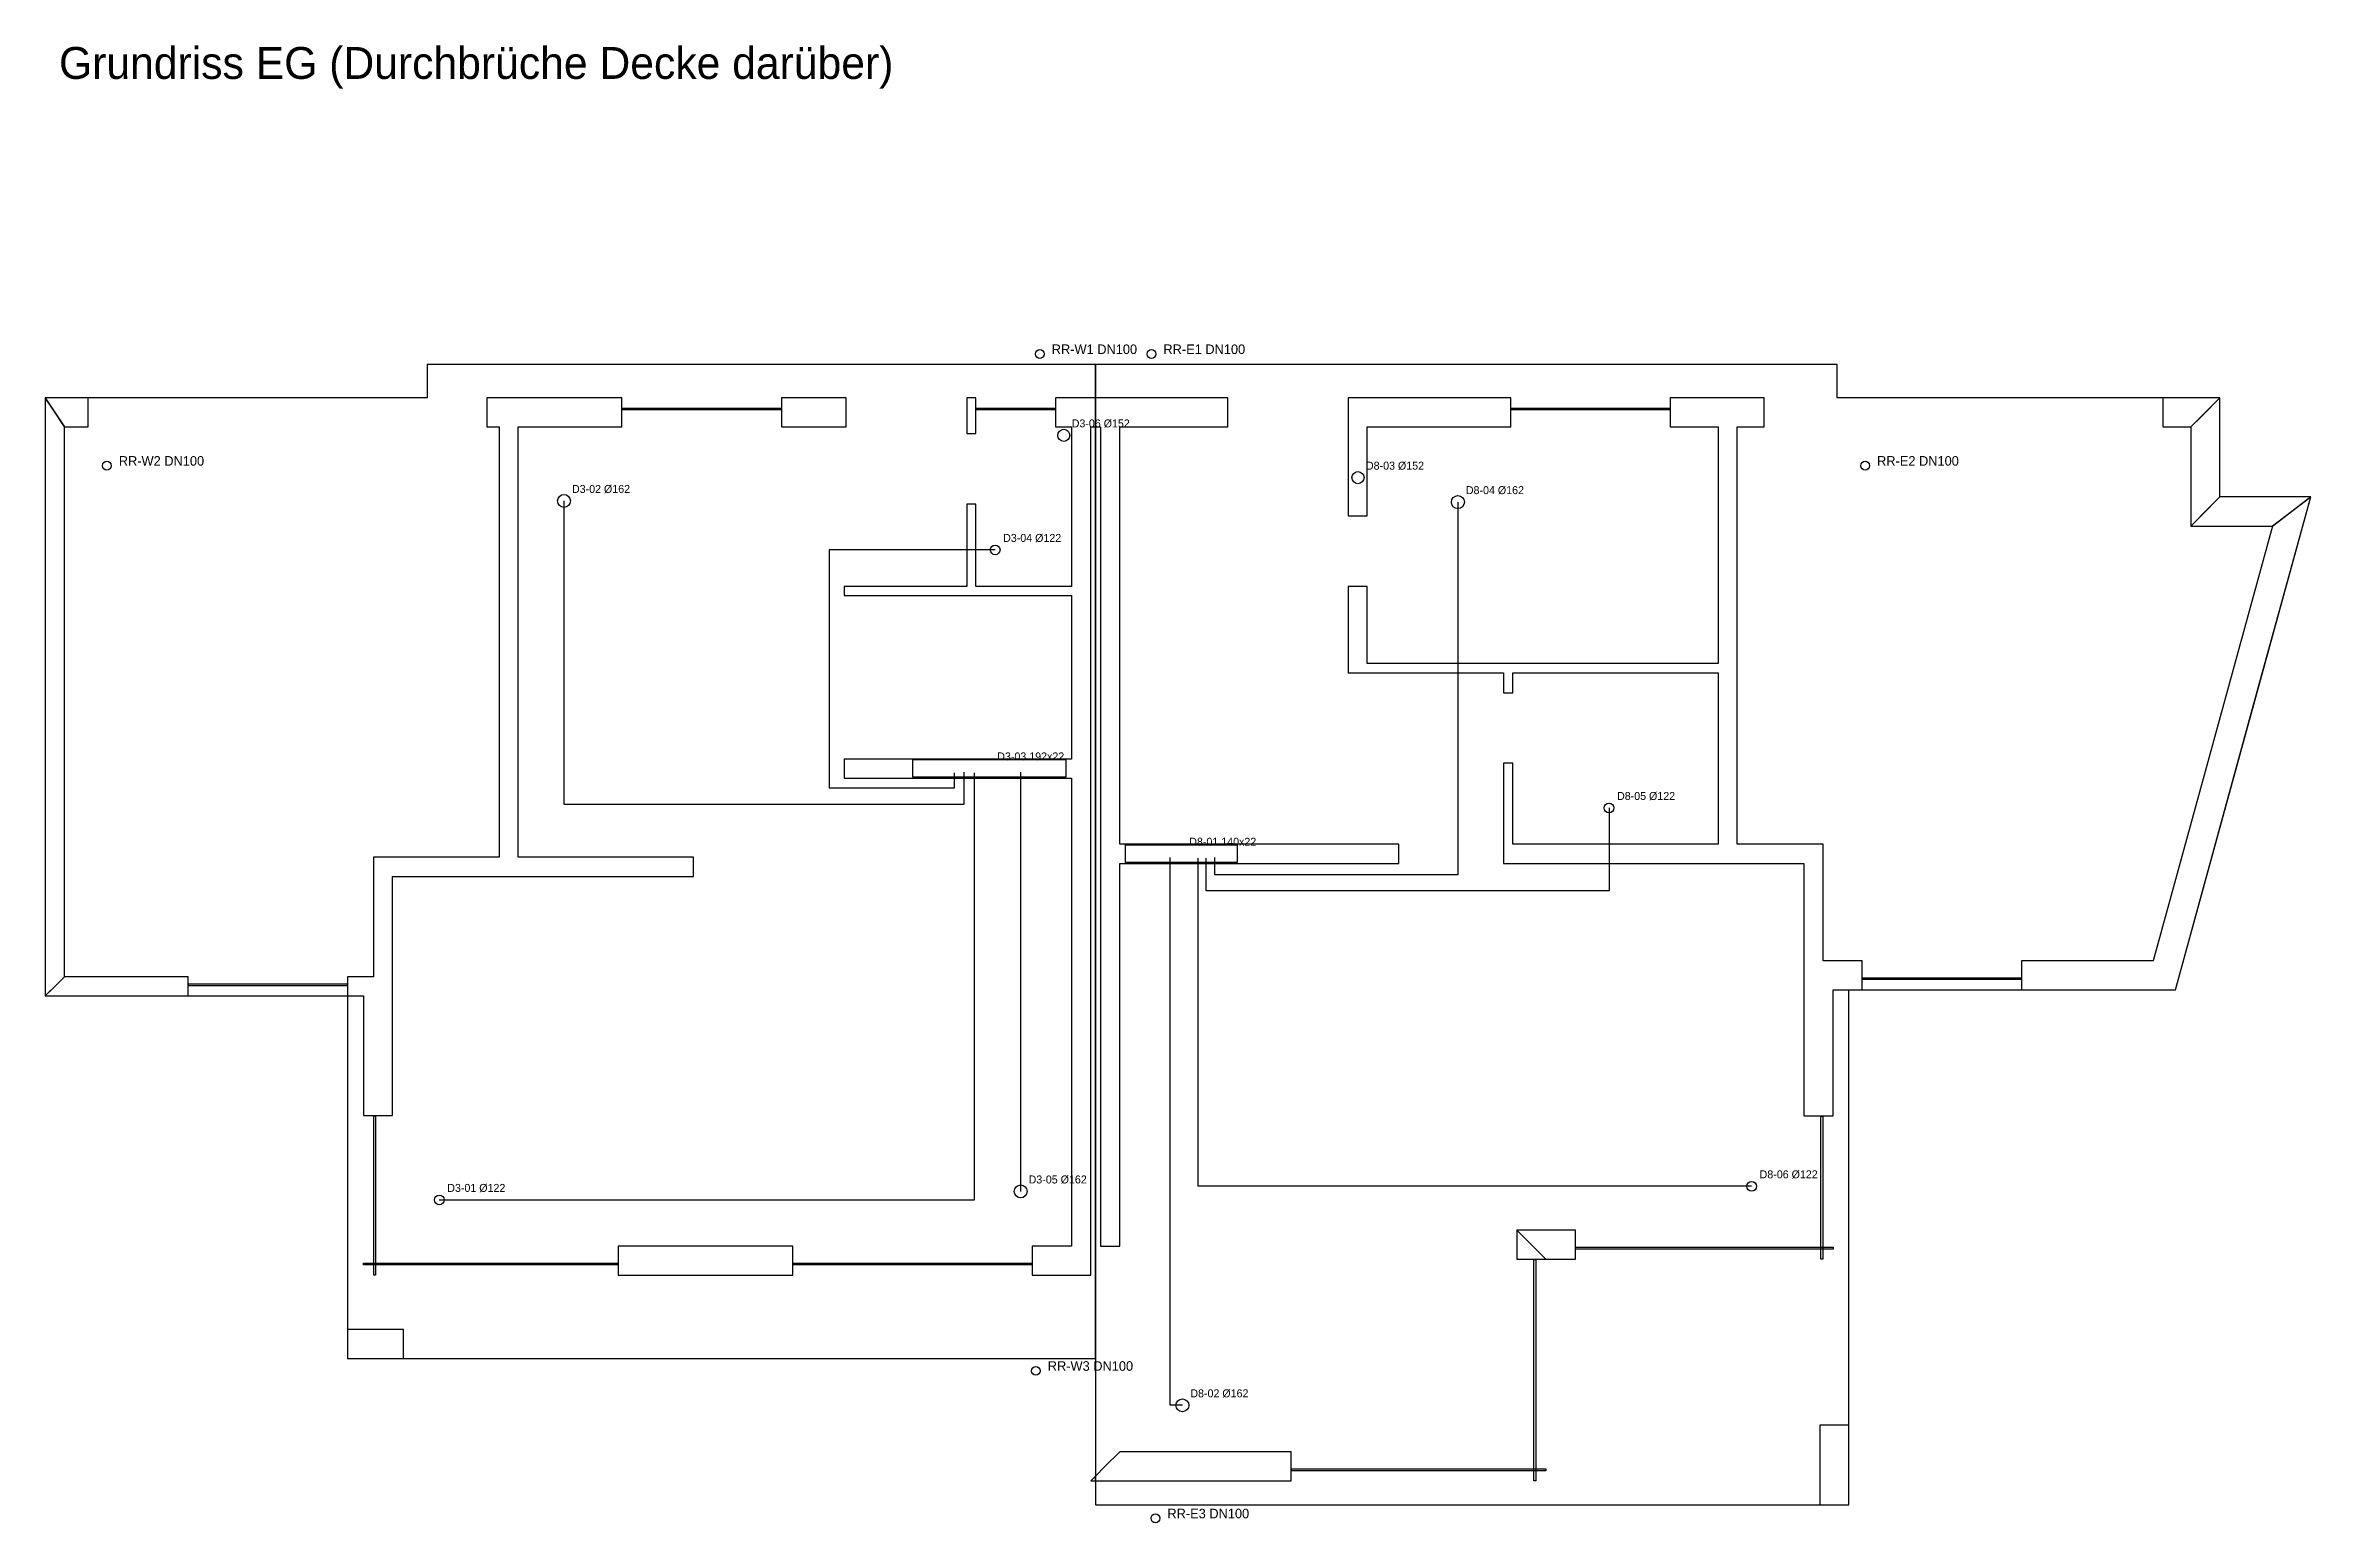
# Model space of a CAD drawing. Header units: metres. Extents: x -13 to 95, y -44 to 4.
# Drawn here: x 26.83 to 55.24, y -14.11 to 4.42 of the extents above; entities that cross this region are included whole.
import ezdxf

# ---------------------------------------------------------------- set-up
doc = ezdxf.new("R2010")
doc.units = ezdxf.units.M
for name, color, linetype in [('DECKENRAND', 1, 'Continuous'), ('DURCHBRUCH', 1, 'Continuous'), ('LUEFTUNG_IN_DECKE', 4, 'Continuous'), ('RW_VORSCHLAG', 150, 'Continuous'), ('SCHACHT', 30, 'Continuous'), ('TEXT', 7, 'Continuous'), ('VERGLASUNG', 5, 'Continuous'), ('WAND', 7, 'Continuous')]:
    doc.layers.add(name, color=color, linetype=linetype)

msp = doc.modelspace()

# ---------------------------------------------------------------- texts
at = {"layer": 'DURCHBRUCH'}
for s, p in [('D3-06 Ø152', (39.7, -0.37)), ('D8-03 Ø152', (43.39, -0.9)), ('D3-02 Ø162', (33.433, -1.192)), ('D8-04 Ø162', (44.643, -1.207)), ('D3-04 Ø122', (38.84, -1.806)), ('D3-03 192x22', (38.766, -4.546)), ('D8-05 Ø122', (46.539, -5.042)), ('D8-01 140x22', (41.174, -5.616)), ('D3-01 Ø122', (31.869, -9.957)), ('D3-05 Ø162', (39.16, -9.851)), ('D8-06 Ø122', (48.327, -9.787)), ('D8-02 Ø162', (41.188, -12.533))]:
    msp.add_text(s, height=0.1, dxfattribs=at).set_placement(p)
at = {"layer": 'RW_VORSCHLAG'}
for s, p in [('RR-W1 DN100', (39.45, 0.55)), ('RR-E1 DN100', (40.85, 0.55)), ('RR-W2 DN100', (27.75, -0.85)), ('RR-E2 DN100', (49.8, -0.85)), ('RR-W3 DN100', (39.4, -12.2)), ('RR-E3 DN100', (40.9, -14.05))]:
    msp.add_text(s, height=0.12, dxfattribs=at).set_placement(p)
at = {"layer": 'TEXT'}
msp.add_text('Grundriss EG (Durchbrüche Decke darüber)', height=0.4, dxfattribs=at).set_placement((27, 4))

# ---------------------------------------------------------------- linework, layer by layer
at = {"layer": 'DECKENRAND'}
for points in [[(26.828, 0), (26.828, 0), (26.828, -7.5), (26.828, -7.5), (26.828, -7.5), (30.618, -7.5), (30.618, -7.5), (30.618, -7.5), (30.618, -7.5), (30.618, -7.5), (30.618, -7.5), (30.618, -7.5), (30.618, -7.5), (30.618, -7.5), (30.618, -7.5), (30.618, -7.5), (30.618, -7.5), (30.618, -7.5), (30.618, -7.5), (30.618, -7.5), (30.618, -7.5), (30.618, -7.5), (30.618, -12.046), (30.618, -12.046), (30.618, -12.046), (40, -12.046), (40, -12.046), (40, -12.046), (40, -12.046), (40, -12.046), (40, -12.046), (40, -12.046), (40, 0.419), (40, 0.419), (40, 0.419), (31.618, 0.419), (31.618, 0.419), (31.618, 0.419), (31.618, 0.419), (31.618, 0.419), (31.618, 0.419), (31.618, 0.419), (31.618, 0), (31.618, 0), (31.618, 0), (31.618, 0), (31.618, 0), (31.618, 0), (31.618, 0), (31.618, 0), (31.618, 0), (31.618, 0), (31.618, 0), (31.618, 0), (31.618, 0), (31.618, 0), (31.618, 0), (31.618, 0), (31.618, 0), (26.828, 0), (26.828, 0), (26.828, 0)], [(40, -13.882), (40, -13.882), (49.447, -13.882), (49.447, -13.882), (49.447, -13.882), (49.447, -13.882), (49.447, -7.424), (49.447, -7.424), (49.447, -7.424), (49.447, -7.424), (49.447, -7.424), (49.447, -7.424), (49.447, -7.424), (49.447, -7.424), (49.447, -7.424), (49.447, -7.424), (49.448, -7.424), (49.448, -7.424), (49.448, -7.424), (49.448, -7.424), (49.448, -7.424), (49.448, -7.424), (49.448, -7.424), (53.542, -7.424), (53.542, -7.424), (53.542, -7.424), (53.542, -7.424), (55.238, -1.242), (55.238, -1.242), (55.238, -1.242), (55.238, -1.242), (54.1, -1.242), (54.1, -1.242), (54.1, -1.242), (54.1, -1.242), (54.1, -1.242), (54.1, -1.242), (54.1, -1.242), (54.1, -1.242), (54.1, -1.242), (54.1, -1.242), (54.1, -1.242), (54.1, -1.242), (54.1, -1.242), (54.1, -1.242), (54.1, -1.242), (54.1, -1.242), (54.1, -1.241), (54.1, 0), (54.1, 0), (54.1, 0), (54.1, 0), (49.298, 0), (49.298, 0), (49.298, 0), (49.298, 0), (49.298, 0), (49.298, 0), (49.298, 0), (49.298, 0), (49.298, 0), (49.298, 0), (49.298, 0), (49.298, 0), (49.298, 0), (49.298, 0), (49.298, 0), (49.298, 0), (49.298, 0), (49.298, 0.419), (49.298, 0.419), (49.298, 0.419), (49.298, 0.419), (40, 0.419), (40, 0.419), (40, 0.419), (40, 0.419), (40, 0.419), (40, -13.882), (40, -13.882), (40, -13.882)]]:
    msp.add_lwpolyline(points, close=True, dxfattribs=at)
at = {"layer": 'DURCHBRUCH'}
for points in [[(37.707, -4.536), (39.625, -4.536), (39.625, -4.756), (37.707, -4.756)], [(40.375, -5.606), (41.773, -5.606), (41.773, -5.826), (40.375, -5.826)]]:
    msp.add_lwpolyline(points, close=True, dxfattribs=at)
for centre, radius in [((39.6, -0.47), 0.076), ((43.29, -1), 0.076), ((33.333, -1.292), 0.081), ((44.543, -1.307), 0.081), ((38.74, -1.906), 0.061), ((46.439, -5.142), 0.061), ((39.06, -9.951), 0.081), ((48.227, -9.887), 0.061), ((31.769, -10.057), 0.061), ((41.088, -12.633), 0.081)]:
    msp.add_circle(centre, radius, dxfattribs=at)
at = {"layer": 'LUEFTUNG_IN_DECKE'}
for p, q in [((33.333, -1.292), (33.333, -5.093)), ((44.543, -1.307), (44.543, -5.981)), ((38.74, -1.906), (36.659, -1.906)), ((36.659, -1.906), (36.659, -4.892)), ((38.23, -4.892), (38.23, -4.701)), ((38.35, -5.093), (38.35, -4.692)), ((38.48, -10.057), (38.48, -4.701)), ((39.06, -9.951), (39.06, -4.692)), ((33.333, -5.093), (38.35, -5.093)), ((36.659, -4.892), (38.23, -4.892)), ((46.439, -5.142), (46.439, -6.182)), ((40.935, -12.633), (40.935, -5.762)), ((41.288, -9.887), (41.288, -5.771)), ((41.388, -6.182), (41.388, -5.771)), ((41.497, -5.981), (41.497, -5.762)), ((46.439, -6.182), (41.388, -6.182)), ((44.543, -5.981), (41.497, -5.981)), ((48.227, -9.887), (41.288, -9.887)), ((31.769, -10.057), (38.48, -10.057)), ((41.088, -12.633), (40.935, -12.633))]:
    msp.add_line(p, q, dxfattribs=at)
at = {"layer": 'RW_VORSCHLAG'}
for centre in [(39.3, 0.55), (40.7, 0.55), (27.6, -0.85), (49.65, -0.85), (39.25, -12.2), (40.75, -14.05)]:
    msp.add_circle(centre, 0.055, dxfattribs=at)
at = {"layer": 'SCHACHT'}
for points in [[(37.707, -4.536), (39.625, -4.536), (39.625, -4.756), (37.707, -4.756)], [(40.375, -5.606), (41.773, -5.606), (41.773, -5.826), (40.375, -5.826)]]:
    msp.add_lwpolyline(points, close=True, dxfattribs=at)
at = {"layer": 'VERGLASUNG'}
for p, q in [((34.063, -0.142), (34.063, -0.129)), ((34.063, -0.129), (34.871, -0.129)), ((34.063, -0.151), (34.063, -0.142)), ((35.246, -0.151), (34.063, -0.151)), ((34.871, -0.129), (36.055, -0.129)), ((36.055, -0.151), (35.246, -0.151)), ((36.055, -0.129), (36.055, -0.138)), ((36.055, -0.138), (36.055, -0.151)), ((38.502, -0.142), (38.502, -0.129)), ((38.502, -0.129), (38.904, -0.129)), ((38.502, -0.151), (38.502, -0.142)), ((39.091, -0.151), (38.502, -0.151)), ((38.904, -0.129), (39.493, -0.129)), ((39.493, -0.151), (39.091, -0.151)), ((39.493, -0.129), (39.493, -0.138)), ((39.493, -0.138), (39.493, -0.151)), ((45.212, -0.142), (45.212, -0.129)), ((45.212, -0.129), (46.024, -0.129)), ((45.212, -0.151), (45.212, -0.142)), ((46.391, -0.151), (45.212, -0.151)), ((46.024, -0.129), (47.203, -0.129)), ((47.203, -0.151), (46.391, -0.151)), ((47.203, -0.129), (47.203, -0.138)), ((47.203, -0.138), (47.203, -0.151)), ((28.623, -7.349), (29.431, -7.349)), ((28.623, -7.362), (28.623, -7.349)), ((28.623, -7.371), (28.623, -7.362)), ((29.806, -7.371), (28.623, -7.371)), ((29.431, -7.349), (30.615, -7.349)), ((30.615, -7.371), (29.806, -7.371)), ((30.615, -7.349), (30.615, -7.358)), ((30.615, -7.358), (30.615, -7.371)), ((49.617, -7.273), (50.429, -7.273)), ((49.617, -7.286), (49.617, -7.273)), ((49.617, -7.295), (49.617, -7.286)), ((50.796, -7.295), (49.617, -7.295)), ((50.429, -7.273), (51.608, -7.273)), ((51.608, -7.295), (50.796, -7.295)), ((51.608, -7.273), (51.608, -7.282)), ((51.608, -7.282), (51.608, -7.295)), ((30.948, -10.191), (30.948, -9.004)), ((30.948, -9.004), (30.956, -9.004)), ((30.956, -9.004), (30.97, -9.004)), ((30.97, -9.004), (30.97, -9.815)), ((49.096, -10.071), (49.096, -9.009)), ((49.096, -9.009), (49.105, -9.009)), ((49.105, -9.009), (49.118, -9.009)), ((49.118, -9.009), (49.118, -9.741)), ((30.97, -9.815), (30.97, -11.002)), ((49.118, -9.741), (49.118, -10.802)), ((30.948, -11.002), (30.948, -10.191)), ((49.096, -10.802), (49.096, -10.071)), ((46.02, -10.651), (47.337, -10.651)), ((46.02, -10.664), (46.02, -10.651)), ((46.02, -10.673), (46.02, -10.664)), ((47.931, -10.673), (46.02, -10.673)), ((47.337, -10.651), (49.248, -10.651)), ((49.248, -10.673), (47.931, -10.673)), ((49.248, -10.651), (49.248, -10.66)), ((49.248, -10.66), (49.248, -10.673)), ((30.819, -10.851), (32.113, -10.851)), ((30.819, -10.864), (30.819, -10.851)), ((30.819, -10.873), (30.819, -10.864)), ((32.715, -10.873), (30.819, -10.873)), ((30.961, -11.002), (30.948, -11.002)), ((30.97, -11.002), (30.961, -11.002)), ((32.113, -10.851), (34.01, -10.851)), ((34.01, -10.873), (32.715, -10.873)), ((34.01, -10.851), (34.01, -10.86)), ((34.01, -10.86), (34.01, -10.873)), ((36.208, -10.851), (37.422, -10.851)), ((36.208, -10.864), (36.208, -10.851)), ((36.208, -10.873), (36.208, -10.864)), ((37.986, -10.873), (36.208, -10.873)), ((37.422, -10.851), (39.2, -10.851)), ((39.2, -10.873), (37.986, -10.873)), ((39.2, -10.851), (39.2, -10.86)), ((39.2, -10.86), (39.2, -10.873)), ((45.496, -12.45), (45.496, -10.806)), ((45.496, -10.806), (45.505, -10.806)), ((45.505, -10.806), (45.519, -10.806)), ((45.519, -10.806), (45.519, -11.939)), ((49.109, -10.802), (49.096, -10.802)), ((49.118, -10.802), (49.109, -10.802)), ((45.519, -11.939), (45.519, -13.582)), ((45.496, -13.582), (45.496, -12.45)), ((42.456, -13.431), (43.758, -13.431)), ((42.456, -13.444), (42.456, -13.431)), ((42.456, -13.453), (42.456, -13.444)), ((44.346, -13.453), (42.456, -13.453)), ((43.758, -13.431), (45.648, -13.431)), ((45.648, -13.453), (44.346, -13.453)), ((45.51, -13.582), (45.496, -13.582)), ((45.519, -13.582), (45.51, -13.582)), ((45.648, -13.431), (45.648, -13.44)), ((45.648, -13.44), (45.648, -13.453))]:
    msp.add_line(p, q, dxfattribs=at)
at = {"layer": 'WAND'}
for points in [[(27.364, -0.141), (27.364, 0), (27.035, 0), (26.828, 0), (26.976, -0.224), (27.068, -0.365), (27.25, -0.365), (27.364, -0.365), (27.364, -0.141)], [(27.068, -0.365), (26.921, -0.141), (26.828, 0), (26.828, -4.608), (26.828, -7.5), (26.976, -7.353), (27.068, -7.26), (27.068, -3.024), (27.068, -0.365)], [(32.519, -4.565), (32.519, -5.299), (32.519, -5.76), (32.492, -5.76), (30.944, -5.76), (30.944, -5.907), (30.944, -6), (30.944, -6.774), (30.944, -7.26), (30.837, -7.26), (30.619, -7.26), (30.619, -7.408), (30.619, -7.5), (30.742, -7.5), (30.819, -7.5), (30.819, -8.422), (30.819, -9), (31.043, -9), (31.184, -9), (31.184, -7.931), (31.184, -7.26), (31.184, -6.486), (31.184, -6), (33.41, -6), (34.957, -6), (34.957, -5.853), (34.957, -5.76), (32.759, -5.76), (32.759, -5.026), (32.759, -4.565), (32.759, -1.985), (32.759, -0.365), (33.405, -0.365), (34.059, -0.365), (34.059, -0.141), (34.059, 0), (33.017, 0), (32.364, 0), (32.364, -0.224), (32.364, -0.365), (32.519, -0.365), (32.519, -2.945), (32.519, -4.565)], [(36.059, 0), (36.059, -0.224), (36.059, -0.365), (36.559, -0.365), (36.873, -0.365), (36.873, -0.141), (36.873, 0), (36.373, 0), (36.059, 0)], [(39.697, -0.365), (39.697, -2.364), (38.498, -2.364), (38.498, -1.73), (38.498, -1.332), (38.427, -1.332), (38.383, -1.332), (38.383, -1.966), (38.383, -2.364), (37.947, -2.364), (36.847, -2.364), (36.847, -2.434), (36.847, -2.479), (38.598, -2.479), (39.697, -2.479), (39.697, -4.529), (37.947, -4.529), (36.847, -4.529), (36.847, -4.676), (36.847, -4.769), (38.598, -4.769), (39.697, -4.769), (39.697, -6.676), (39.697, -10.637), (39.487, -10.637), (39.204, -10.637), (39.204, -10.862), (39.204, -11.002), (39.655, -11.002), (39.938, -11.002), (39.938, -10.778), (39.938, -10.637), (39.938, -4.327), (39.938, -0.365), (39.976, -0.365), (40, -0.365), (40, -0.141), (40, 0), (39.962, 0), (39.938, 0), (39.667, 0), (39.498, 0), (39.498, -0.224), (39.498, -0.365), (39.697, -0.365)], [(38.383, 0), (38.383, -0.224), (38.383, -0.365), (38.383, -0.415), (38.383, -0.447), (38.453, -0.447), (38.498, -0.447), (38.498, -0.397), (38.498, -0.365), (38.498, -0.141), (38.498, 0), (38.427, 0), (38.383, 0)], [(40.642, 0), (40, 0), (40, -0.224), (40, -0.365), (40.062, -0.365), (40.062, -6.656), (40.062, -10.637), (40.209, -10.637), (40.303, -10.637), (40.303, -5.837), (42.446, -5.837), (43.803, -5.837), (43.803, -5.69), (43.803, -5.597), (41.659, -5.597), (40.303, -5.597), (40.303, -4.347), (40.303, -0.365), (41.015, -0.365), (41.657, -0.365), (41.657, -0.141), (41.657, 0), (40.642, 0)], [(43.167, 0), (43.167, -0.224), (43.167, -0.365), (43.167, -1.048), (43.167, -1.481), (43.315, -1.481), (43.407, -1.481), (43.407, -0.798), (43.407, -0.365), (44.417, -0.365), (45.207, -0.365), (45.207, -0.141), (45.207, 0), (43.958, 0), (43.167, 0)], [(45.117, -3.697), (45.188, -3.697), (45.232, -3.697), (45.232, -3.544), (45.232, -3.447), (46.102, -3.447), (47.807, -3.447), (47.807, -3.716), (47.807, -5.597), (46.23, -5.597), (45.232, -5.597), (45.232, -5.068), (45.232, -4.582), (45.162, -4.582), (45.117, -4.582), (45.117, -5.351), (45.117, -5.837), (45.188, -5.837), (45.232, -5.837), (46.809, -5.837), (47.807, -5.837), (48.466, -5.837), (48.883, -5.837), (48.883, -6.809), (48.883, -7.424), (48.883, -8.392), (48.883, -9.005), (49.106, -9.005), (49.248, -9.005), (49.248, -8.037), (49.248, -7.424), (49.33, -7.424), (49.612, -7.424), (49.612, -7.2), (49.612, -7.059), (49.312, -7.059), (49.123, -7.059), (49.123, -6.164), (49.123, -5.597), (48.464, -5.597), (48.047, -5.597), (48.047, -2.393), (48.047, -0.365), (48.385, -0.365), (48.385, -0.141), (48.385, 0), (47.664, 0), (47.207, 0), (47.207, -0.224), (47.207, -0.365), (47.807, -0.365), (47.807, -3.332), (45.113, -3.332), (43.407, -3.332), (43.407, -2.785), (43.407, -2.366), (43.261, -2.366), (43.167, -2.366), (43.167, -3.028), (43.167, -3.447), (43.315, -3.447), (43.407, -3.447), (45.117, -3.447), (45.117, -3.6), (45.117, -3.697)], [(53.735, -0.365), (53.958, -0.141), (54.1, 0), (53.662, 0), (53.385, 0), (53.385, -0.224), (53.385, -0.365), (53.599, -0.365), (53.735, -0.365)], [(53.735, -1.125), (53.735, -1.607), (53.958, -1.383), (54.1, -1.242), (54.1, -0.481), (54.1, 0), (53.876, -0.224), (53.735, -0.365), (53.735, -1.125)], [(54.945, -1.465), (54.759, -1.607), (53.843, -4.946), (53.263, -7.059), (52.252, -7.059), (51.612, -7.059), (51.612, -7.282), (51.612, -7.424), (52.794, -7.424), (53.542, -7.424), (54.58, -3.638), (55.238, -1.242), (54.945, -1.465)], [(54.1, -1.242), (53.876, -1.465), (53.735, -1.607), (54.362, -1.607), (54.759, -1.607), (55.052, -1.383), (55.238, -1.242), (54.541, -1.242), (54.1, -1.242)], [(27.068, -7.26), (26.921, -7.408), (26.828, -7.5), (27.928, -7.5), (28.619, -7.5), (28.619, -7.353), (28.619, -7.26), (27.666, -7.26), (27.068, -7.26)], [(45.282, -10.437), (45.282, -10.661), (45.282, -10.802), (45.506, -10.802), (45.648, -10.802), (45.424, -10.579), (45.282, -10.437)], [(46.017, -10.437), (45.567, -10.437), (45.282, -10.437), (45.506, -10.661), (45.648, -10.802), (45.873, -10.802), (46.017, -10.802), (46.017, -10.579), (46.017, -10.437)], [(34.014, -10.637), (34.014, -10.862), (34.014, -11.002), (35.359, -11.002), (36.204, -11.002), (36.204, -10.778), (36.204, -10.637), (34.858, -10.637), (34.014, -10.637)], [(30.889, -11.681), (30.619, -11.681), (30.619, -11.905), (30.619, -12.046), (31.049, -12.046), (31.319, -12.046), (31.319, -11.821), (31.319, -11.681), (30.889, -11.681)], [(49.447, -12.882), (49.224, -12.882), (49.082, -12.882), (49.082, -13.495), (49.082, -13.882), (49.306, -13.882), (49.447, -13.882), (49.447, -13.27), (49.447, -12.882)], [(41.136, -13.217), (40.303, -13.217), (40.117, -13.402), (40, -13.52), (40, -13.558), (40, -13.582), (41.502, -13.582), (42.453, -13.582), (42.453, -13.359), (42.453, -13.217), (41.136, -13.217)], [(40, -13.52), (39.962, -13.558), (39.938, -13.582), (39.976, -13.582), (40, -13.582), (40, -13.544), (40, -13.52)]]:
    msp.add_lwpolyline(points, close=True, dxfattribs=at)

msp.set_redraw_order([(e.dxf.handle, doc.entitydb.next_handle()) for e in msp.query("TEXT MTEXT ATTDEF DIMENSION ARC_DIMENSION")])  # texts and dimensions are drawn at this point

doc.saveas('drawing.dxf')
